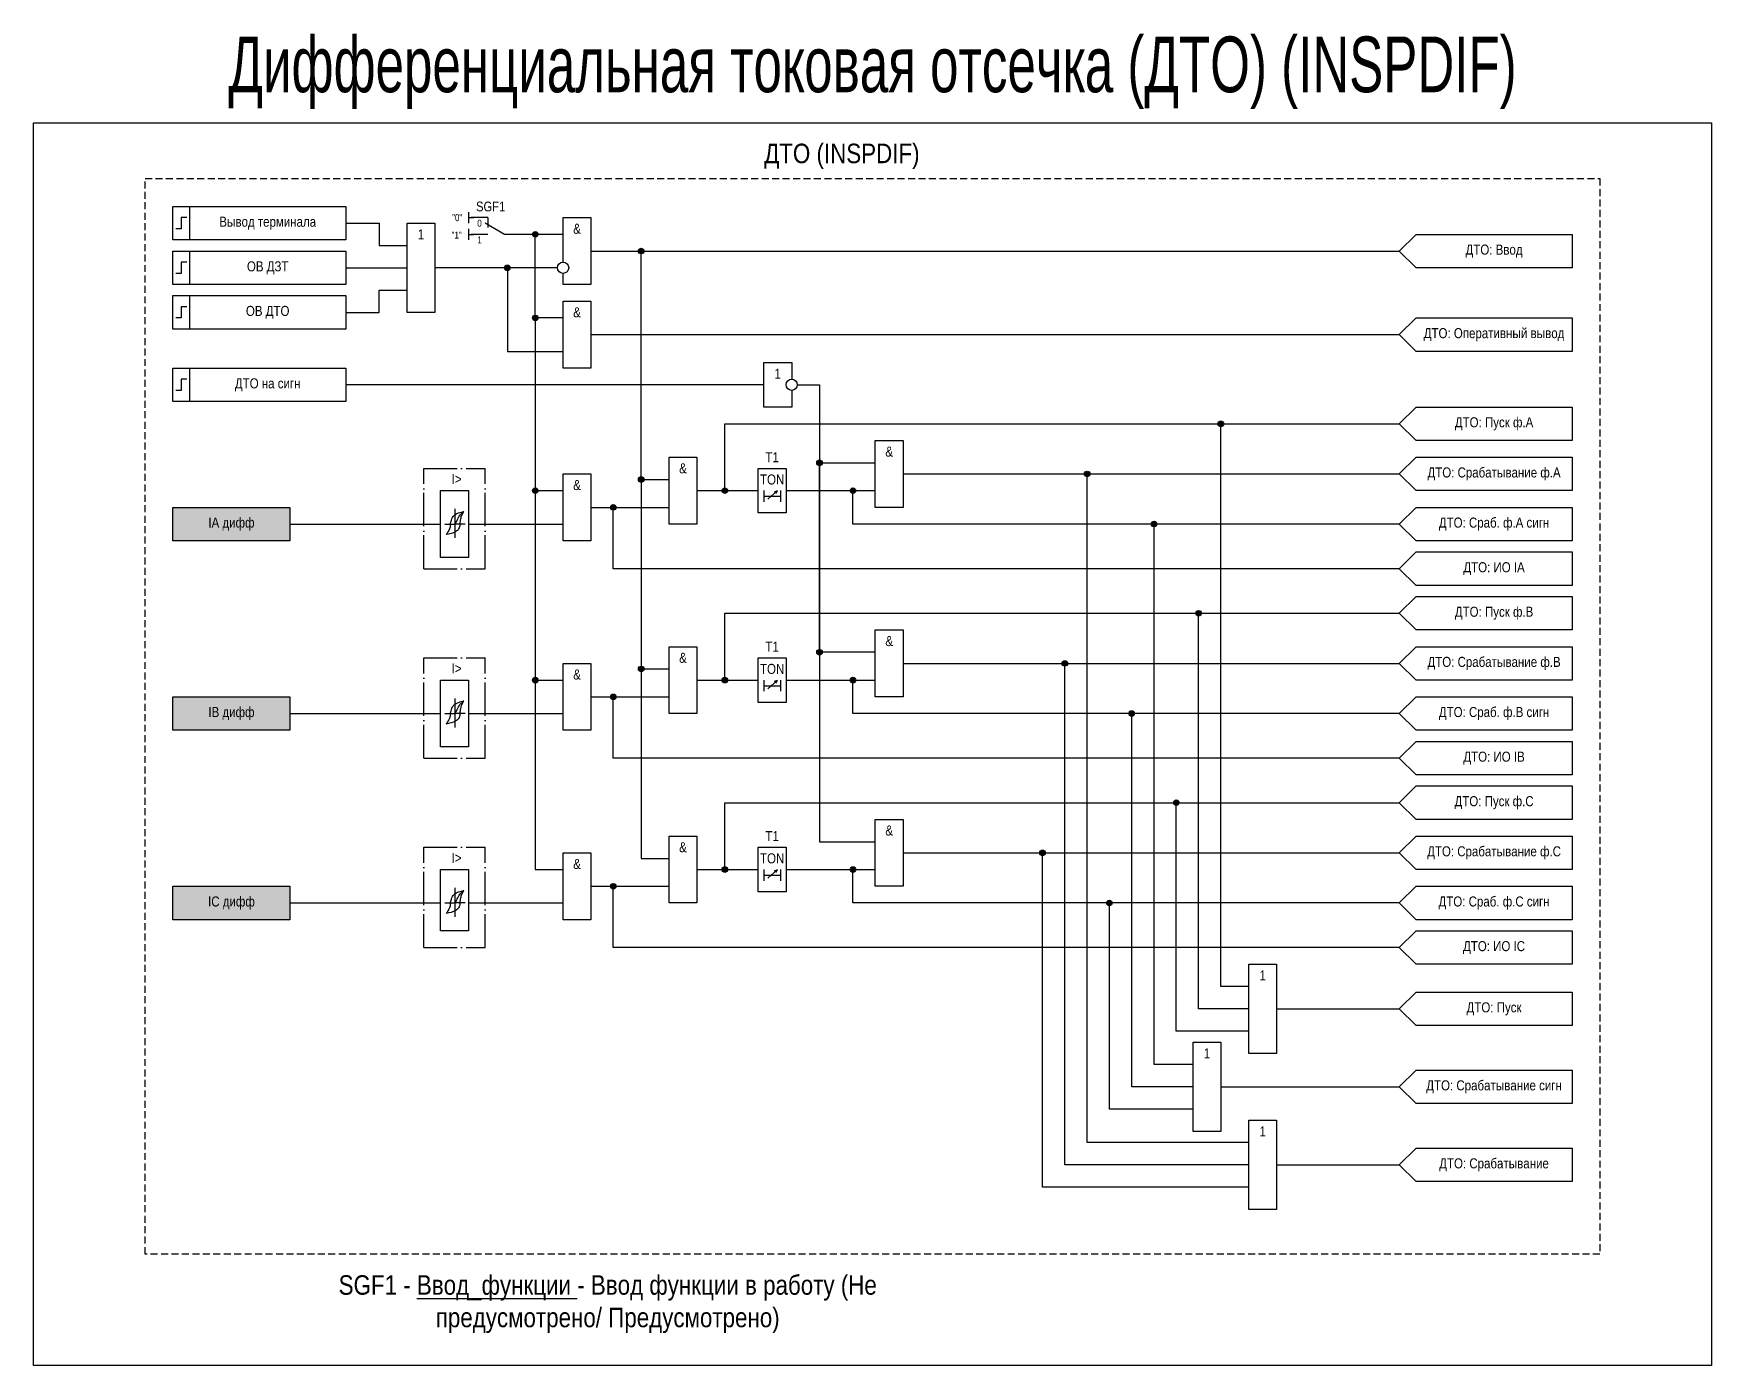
# Model space of a CAD drawing. Header units: millimetres. Extents: x -2824 to 4649, y -997 to 959.
# Drawn here: x 4027 to 4328, y -770 to -531 of the extents above; entities that cross this region are included whole.
import ezdxf
from ezdxf.enums import TextEntityAlignment as Align

# ---------------------------------------------------------------- set-up
doc = ezdxf.new("R2010")
doc.units = ezdxf.units.MM
doc.linetypes.add('ACAD_ISO04W100', pattern=[30, 24, -3, 0, -3])
doc.linetypes.add('штриховая2', pattern=[0.375, 0.25, -0.125])
doc.layers.add('Основная', color=7, linetype='Continuous')
doc.styles.add('1.8_Gost_RD', font='ARIALN.TTF', dxfattribs={"height": 1.8})
doc.styles.add('2.5_Gost_RD', font='ARIALN.TTF', dxfattribs={"height": 2.5})
doc.styles.add('3.5_Gost_RD', font='ARIALN.TTF', dxfattribs={"height": 3.5})
doc.styles.add('Вывод', font='ARIALN.TTF', dxfattribs={"height": 2.5})
doc.styles.add('Компонент', font='ARIALN.TTF', dxfattribs={"height": 3.5})

msp = doc.modelspace()

# ---------------------------------------------------------------- texts
at = {"color": 30, "ltscale": 100, "attachment_point": 5, "style": '3.5_Gost_RD'}
for s, insert, char_height, width in [('{\\W0.8;\\C3;Дифференциальная токовая отсечка (ДТО) (INSPDIF)}', (4177.5, -538), 10, 301), ('\\pt108.5;ДТО (INSPDIF)', (4172, -553), 3.5, 250), ('SGF1 - {\\LВвод_функции} - Ввод функции в работу (Не предусмотрено/ Предусмотрено)', (4130, -759), 3.5, 97.0715)]:
    msp.add_mtext(s, dxfattribs=dict(at, insert=insert, char_height=char_height, width=width))
at = {"ltscale": 100, "char_height": 1.8, "attachment_point": 5}
for s, insert, width, style in [('1', (4096.5, -567), 5, '2.5_Gost_RD'), ('1', (4160.5, -592), 5, '2.5_Gost_RD'), ('T1', (4159.5, -607), 5, '2.5_Gost_RD'), ('TON', (4159.5, -611), 5, '2.5_Gost_RD'), ('IA дифф', (4062.5, -619), 21, '1.8_Gost_RD'), ('T1', (4159.5, -641), 5, '2.5_Gost_RD'), ('TON', (4159.5, -645), 5, '2.5_Gost_RD'), ('IB дифф', (4062.5, -653), 21, '1.8_Gost_RD'), ('T1', (4159.5, -675), 5, '2.5_Gost_RD'), ('TON', (4159.5, -679), 5, '2.5_Gost_RD'), ('IC дифф', (4062.5, -687), 21, '1.8_Gost_RD')]:
    msp.add_mtext(s, dxfattribs=dict(at, insert=insert, width=width, style=style))
at = {"ltscale": 100, "insert": (4102, -566.5), "char_height": 1.25, "attachment_point": 1, "style": '3.5_Gost_RD'}
msp.add_mtext_dynamic_manual_height_columns('"1"', width=2, gutter_width=17.5, heights=[0], dxfattribs=at)
at = {"layer": 'Основная', "color": 0, "ltscale": 100, "char_height": 1.8, "width": 28, "attachment_point": 5, "style": '2.5_Gost_RD'}
for s, insert in [('Вывод терминала', (4069, -565)), ('ДТО: Ввод', (4289, -570)), ('{\\C256;ОВ ДЗТ}', (4069, -573)), ('{\\C256;ОВ ДТО}', (4069, -581)), ('{\\C256;ДТО: Оперативный вывод}', (4289, -585)), ('ДТО на сигн', (4069, -594)), ('{\\C256;ДТО: Пуск ф.А}', (4289, -601)), ('{\\C256;ДТО: Срабатывание ф.А}', (4289, -610)), ('ДТО: Сраб. ф.А сигн ', (4289, -619)), ('ДТО: ИО IА', (4289, -627)), ('{\\C256;ДТО: Пуск ф.В}', (4289, -635)), ('{\\C256;ДТО: Срабатывание ф.В}', (4289, -644)), ('ДТО: Сраб. ф.В сигн', (4289, -653)), ('ДТО: ИО IB', (4289, -661)), ('{\\C256;ДТО: Пуск ф.С}', (4289, -669)), ('{\\C256;ДТО: Срабатывание ф.С}', (4289, -678)), ('ДТО: Сраб. ф.С сигн', (4289, -687)), ('ДТО: ИО IС', (4289, -695)), ('{\\C256;ДТО: Пуск}', (4289, -706)), ('ДТО: Срабатывание сигн', (4289, -720)), ('{\\C256;ДТО: Срабатывание}', (4289, -734))]:
    msp.add_mtext(s, dxfattribs=dict(at, insert=insert))
at = {"layer": 'Основная', "ltscale": 100, "char_height": 1.8, "width": 5, "attachment_point": 5, "style": '2.5_Gost_RD'}
for s, insert in [('&', (4124.5, -566)), ('&', (4124.5, -581)), ('&', (4180.5, -606)), ('&', (4143.5, -609)), ('&', (4124.5, -612)), ('&', (4180.5, -640)), ('&', (4143.5, -643)), ('&', (4124.5, -646)), ('&', (4180.5, -674)), ('&', (4143.5, -677)), ('&', (4124.5, -680)), ('1', (4247.5, -700)), ('1', (4237.5, -714)), ('1', (4247.5, -728))]:
    msp.add_mtext(s, dxfattribs=dict(at, insert=insert))
at = {"layer": 'Основная', "color": 7, "ltscale": 100, "char_height": 1.8, "attachment_point": 1, "style": '1.8_Gost_RD'}
for insert in [(4102, -610), (4102, -644), (4102, -678)]:
    msp.add_mtext_dynamic_manual_height_columns('I>', width=4, gutter_width=17.5, heights=[0], dxfattribs=dict(at, insert=insert))

# ---------------------------------------------------------------- blocks, each defined once
blk = doc.blocks.new('Точка')
at = {"ltscale": 100}
h = blk.add_hatch(color=256, dxfattribs=at)
h.dxf.hatch_style = 1
edge = h.paths.add_edge_path()
edge.add_arc((0, 0), 0.5, 0, 360)
blk.add_circle((0, 0), 0.5, dxfattribs=at)
blk = doc.blocks.new('*U24')
at = {"layer": 'Основная', "linetype": 'ACAD_ISO04W100', "ltscale": 0.25}
for p, q in [((0, 0), (11, 0)), ((0, -18), (0, 0)), ((11, -18), (11, 0)), ((0, -18), (11, -18))]:
    blk.add_line(p, q, dxfattribs=at)
at = {"layer": 'Основная', "style": 'Компонент'}
blk.add_attdef('ОУ', text='', height=3.5, dxfattribs=at).set_placement((11, 0), align=Align.MIDDLE_CENTER)
blk = doc.blocks.new('*U32')
at = {"layer": 'Основная', "color": 0}
blk.add_line((0, 0), (7, 4), dxfattribs=at)
at = {"layer": 'Основная', "ltscale": 0.35}
blk.add_line((6, 6), (6, 2.5), dxfattribs=at)
blk = doc.blocks.new('*U33')
at = {"layer": 'Основная', "color": 0}
for p, q in [((-3, 6), (-9, 6)), ((-3, 0), (-9, 0)), ((9, 0), (3, 0))]:
    blk.add_line(p, q, dxfattribs=at)
at = {"layer": 'Основная', "ltscale": 0.25, "xscale": -1}
blk.add_blockref('*U32', (3, 0), dxfattribs=at)
at = {"layer": 'Основная'}
for tag, height, style, p in [('В1', 2.5, 'Вывод', (-14, 6)), ('ОУ', 3.5, 'Компонент', (-2, 10)), ('В2', 2.5, 'Вывод', (-6, 4)), ('В3', 2.5, 'Вывод', (-6, -2))]:
    blk.add_attdef(tag, text='', height=height, dxfattribs=dict(at, style=style)).set_placement(p, align=Align.MIDDLE_CENTER)

# ---------------------------------------------------------------- hatches: boundary and pattern name
at = {"ltscale": 100, "true_color": 0x6bffb3}
h = msp.add_hatch(color=111, dxfattribs=at)
h.dxf.hatch_style = 1
h.paths.add_polyline_path([(4052, -616), (4073, -616), (4073, -622), (4052, -622)])
h = msp.add_hatch(color=111, dxfattribs=at)
h.dxf.hatch_style = 1
h.paths.add_polyline_path([(4052, -650), (4073, -650), (4073, -656), (4052, -656)])
h = msp.add_hatch(color=111, dxfattribs=at)
h.dxf.hatch_style = 1
h.paths.add_polyline_path([(4052, -684), (4073, -684), (4073, -690), (4052, -690)])

# ---------------------------------------------------------------- linework, layer by layer
at = {"ltscale": 100}
for p, q in [((4105, -563), (4105, -565)), ((4105, -564), (4106, -564)), ((4105, -566), (4105, -568)), ((4105, -567), (4106, -567)), ((4083, -573), (4094, -573)), ((4112, -573), (4099, -573)), ((4112, -588), (4122, -588)), ((4136, -611), (4141, -611))]:
    msp.add_line(p, q, dxfattribs=at)
at = {"color": 7, "ltscale": 100}
for p, q in [((4158.7, -614.54), (4160.37, -613.05)), ((4160.37, -613.05), (4159.85, -613.27)), ((4160.37, -613.05), (4160.11, -613.52)), ((4158.7, -648.54), (4160.37, -647.05)), ((4160.37, -647.05), (4159.85, -647.27)), ((4160.37, -647.05), (4160.11, -647.52)), ((4158.7, -682.54), (4160.37, -681.05)), ((4160.37, -681.05), (4159.85, -681.27)), ((4160.37, -681.05), (4160.11, -681.52))]:
    msp.add_line(p, q, dxfattribs=at)
at = {"ltscale": 100}
for points in [[(4027, -547), (4328, -547), (4328, -770), (4027, -770)], [(4052, -562), (4055, -562), (4055, -568), (4052, -568)], [(4094, -565), (4099, -565), (4099, -581), (4094, -581)], [(4052, -570), (4055, -570), (4055, -576), (4052, -576)], [(4052, -578), (4055, -578), (4055, -584), (4052, -584)], [(4157, -609), (4162, -609), (4162, -617), (4157, -617)], [(4052, -616), (4073, -616), (4073, -622), (4052, -622)], [(4157, -643), (4162, -643), (4162, -651), (4157, -651)], [(4052, -650), (4073, -650), (4073, -656), (4052, -656)], [(4157, -677), (4162, -677), (4162, -685), (4157, -685)], [(4052, -684), (4073, -684), (4073, -690), (4052, -690)], [(4245, -698), (4250, -698), (4250, -714), (4245, -714)], [(4235, -712), (4240, -712), (4240, -728), (4235, -728)], [(4245, -726), (4250, -726), (4250, -742), (4245, -742)]]:
    msp.add_lwpolyline(points, close=True, dxfattribs=at)
at = {"lineweight": 30, "ltscale": 100}
for points in [[(4054.5, -564), (4053.5, -564), (4053.5, -566), (4052.5, -566)], [(4054.5, -572), (4053.5, -572), (4053.5, -574), (4052.5, -574)], [(4054.5, -580), (4053.5, -580), (4053.5, -582), (4052.5, -582)]]:
    msp.add_lwpolyline(points, dxfattribs=at)
at = {"ltscale": 100}
for points in [[(4083, -565), (4089, -565), (4089, -569), (4094, -569)], [(4122, -582), (4117, -582), (4117, -567), (4112, -567)], [(4122, -567), (4117, -567)], [(4127, -570), (4272, -570)], [(4136, -611), (4136, -611), (4136, -589), (4136, -589), (4136, -570)], [(4121, -573), (4112, -573), (4112, -588)], [(4083, -581), (4089, -581), (4089, -577), (4094, -577)], [(4122, -582), (4117, -582)], [(4117, -582), (4117, -681), (4122, -681)], [(4117, -582), (4117, -647), (4122, -647)], [(4117, -582), (4117, -613), (4122, -613)], [(4127, -585), (4272, -585)], [(4163, -595), (4163, -598), (4158, -598), (4158, -590), (4163, -590), (4163, -593)], [(4158, -594), (4083, -594)], [(4164, -594), (4168, -594), (4168, -676), (4178, -676)], [(4151, -613), (4151, -601), (4272, -601)], [(4245, -702), (4240, -702), (4240, -601)], [(4178, -642), (4168, -642), (4168, -608)], [(4168, -608), (4178, -608)], [(4136, -611), (4136, -611), (4136, -645), (4141, -645)], [(4183, -610), (4272, -610)], [(4245, -730), (4216, -730), (4216, -610)], [(4158, -613), (4158, -615)], [(4158, -614), (4161, -614)], [(4161, -613), (4161, -615)], [(4272, -619), (4174, -619), (4174, -613)], [(4272, -627), (4131, -627), (4131, -616)], [(4235, -716), (4228, -716), (4228, -619)], [(4151, -647), (4151, -635), (4272, -635)], [(4245, -706), (4236, -706), (4236, -635)], [(4183, -644), (4272, -644)], [(4245, -734), (4212, -734), (4212, -644)], [(4136, -645), (4136, -645), (4136, -679), (4141, -679)], [(4158, -647), (4158, -649)], [(4161, -647), (4161, -649)], [(4272, -653), (4174, -653), (4174, -647)], [(4272, -661), (4131, -661), (4131, -650)], [(4158, -648), (4161, -648)], [(4235, -720), (4224, -720), (4224, -653)], [(4151, -681), (4151, -669), (4272, -669)], [(4245, -710), (4232, -710), (4232, -669)], [(4183, -678), (4272, -678)], [(4245, -738), (4208, -738), (4208, -678)], [(4158, -681), (4158, -683)], [(4158, -682), (4161, -682)], [(4161, -681), (4161, -683)], [(4272, -687), (4174, -687), (4174, -681)], [(4272, -695), (4131, -695), (4131, -684)], [(4235, -724), (4220, -724), (4220, -687)], [(4250, -706), (4272, -706)], [(4240, -720), (4272, -720)], [(4250, -734), (4272, -734)]]:
    msp.add_lwpolyline(points, dxfattribs=at)
at = {"layer": 'Основная', "ltscale": 100}
for p, q in [((4100, -614.5), (4100, -613)), ((4100, -613), (4105, -613)), ((4100, -622), (4100, -614)), ((4105, -613), (4105, -619)), ((4127, -616), (4141, -616)), ((4105, -619), (4122, -619)), ((4105, -619), (4105, -625)), ((4100, -625), (4100, -622)), ((4105, -625), (4100, -625)), ((4100, -648.5), (4100, -647)), ((4100, -647), (4105, -647)), ((4105, -647), (4105, -653)), ((4100, -656), (4100, -648)), ((4127, -650), (4141, -650)), ((4105, -653), (4122, -653)), ((4105, -653), (4105, -659)), ((4100, -659), (4100, -656)), ((4105, -659), (4100, -659)), ((4100, -682.5), (4100, -681)), ((4100, -681), (4105, -681)), ((4100, -690), (4100, -682)), ((4105, -681), (4105, -687)), ((4127, -684), (4141, -684)), ((4105, -687), (4122, -687)), ((4105, -687), (4105, -692)), ((4100, -692), (4100, -690)), ((4105, -692), (4100, -692))]:
    msp.add_line(p, q, dxfattribs=at)
at = {"layer": 'Основная'}
for p, q in [((4102.6, -616.28), (4102.6, -621.48)), ((4102.6, -650.28), (4102.6, -655.48)), ((4102.6, -684.28), (4102.6, -689.48))]:
    msp.add_line(p, q, dxfattribs=at)
at = {"layer": 'Основная', "color": 7, "ltscale": 100}
for p, q in [((4073, -619), (4100, -619)), ((4100.79, -619), (4102.6, -619)), ((4104.42, -619), (4102.6, -619)), ((4073, -653), (4100, -653)), ((4100.79, -653), (4102.6, -653)), ((4104.42, -653), (4102.6, -653)), ((4073, -687), (4100, -687)), ((4100.79, -687), (4102.6, -687)), ((4104.42, -687), (4102.6, -687))]:
    msp.add_line(p, q, dxfattribs=at)
at = {"layer": 'Основная', "linetype": 'штриховая2', "ltscale": 5}
msp.add_lwpolyline([(4047, -557), (4308, -557), (4308, -750), (4047, -750)], close=True, dxfattribs=at)
at = {"layer": 'Основная', "color": 0, "ltscale": 100}
for points in [[(4052, -562), (4083, -562), (4083, -568), (4052, -568)], [(4303, -567), (4303, -573), (4275, -573), (4272, -570), (4275, -567)], [(4052, -570), (4083, -570), (4083, -576), (4052, -576)], [(4052, -578), (4083, -578), (4083, -584), (4052, -584)], [(4303, -582), (4303, -588), (4275, -588), (4272, -585), (4275, -582)], [(4052, -591), (4083, -591), (4083, -597), (4052, -597)], [(4303, -598), (4303, -604), (4275, -604), (4272, -601), (4275, -598)], [(4303, -607), (4303, -613), (4275, -613), (4272, -610), (4275, -607)], [(4303, -616), (4303, -622), (4275, -622), (4272, -619), (4275, -616)], [(4303, -624), (4303, -630), (4275, -630), (4272, -627), (4275, -624)], [(4303, -632), (4303, -638), (4275, -638), (4272, -635), (4275, -632)], [(4303, -641), (4303, -647), (4275, -647), (4272, -644), (4275, -641)], [(4303, -650), (4303, -656), (4275, -656), (4272, -653), (4275, -650)], [(4303, -658), (4303, -664), (4275, -664), (4272, -661), (4275, -658)], [(4303, -666), (4303, -672), (4275, -672), (4272, -669), (4275, -666)], [(4303, -675), (4303, -681), (4275, -681), (4272, -678), (4275, -675)], [(4303, -684), (4303, -690), (4275, -690), (4272, -687), (4275, -684)], [(4303, -692), (4303, -698), (4275, -698), (4272, -695), (4275, -692)], [(4303, -703), (4303, -709), (4275, -709), (4272, -706), (4275, -703)], [(4303, -717), (4303, -723), (4275, -723), (4272, -720), (4275, -717)], [(4303, -731), (4303, -737), (4275, -737), (4272, -734), (4275, -731)]]:
    msp.add_lwpolyline(points, close=True, dxfattribs=at)
at = {"layer": 'Основная', "ltscale": 100}
for points in [[(4122, -572), (4122, -564), (4127, -564), (4127, -576), (4122, -576), (4122, -574)], [(4146, -613), (4157, -613), (4157, -613), (4157, -613)], [(4162, -613), (4178, -613)], [(4146, -647), (4157, -647), (4157, -647), (4157, -647)], [(4162, -647), (4178, -647)], [(4146, -681), (4157, -681), (4157, -681), (4157, -681)], [(4162, -681), (4178, -681)]]:
    msp.add_lwpolyline(points, dxfattribs=at)
for points in [[(4122, -579), (4127, -579), (4127, -591), (4122, -591)], [(4052, -591), (4055, -591), (4055, -597), (4052, -597)], [(4178, -604), (4183, -604), (4183, -616), (4178, -616)], [(4141, -607), (4146, -607), (4146, -619), (4141, -619)], [(4122, -610), (4127, -610), (4127, -622), (4122, -622)], [(4178, -638), (4183, -638), (4183, -650), (4178, -650)], [(4141, -641), (4146, -641), (4146, -653), (4141, -653)], [(4122, -644), (4127, -644), (4127, -656), (4122, -656)], [(4178, -672), (4183, -672), (4183, -684), (4178, -684)], [(4141, -675), (4146, -675), (4146, -687), (4141, -687)], [(4122, -678), (4127, -678), (4127, -690), (4122, -690)]]:
    msp.add_lwpolyline(points, close=True, dxfattribs=at)
at = {"layer": 'Основная', "lineweight": 30, "ltscale": 100}
msp.add_lwpolyline([(4054.5, -593), (4053.5, -593), (4053.5, -595), (4052.5, -595)], dxfattribs=at)
at = {"layer": 'Основная', "ltscale": 100}
for centre in [(4122, -573), (4163, -594)]:
    msp.add_circle(centre, 1, dxfattribs=at)
at = {"layer": 'Основная'}
for points in [[(4101.8, -619.08), (4101.95, -618.29), (4102.44, -617.46), (4104.2, -616.74)], [(4102.6, -619), (4103, -618.28), (4103.47, -617.4), (4104.2, -616.74)], [(4103.48, -619.08), (4103.6, -618.29), (4103.81, -617.46), (4104.2, -616.74)], [(4101.8, -619.08), (4101.6, -619.87), (4101, -620.88)], [(4103.48, -619.08), (4103.25, -619.87), (4102.76, -620.33), (4101, -620.88)], [(4101.8, -653.08), (4101.6, -653.87), (4101, -654.88)], [(4103.48, -653.08), (4103.25, -653.87), (4102.76, -654.33), (4101, -654.88)], [(4101.8, -653.08), (4101.95, -652.29), (4102.44, -651.46), (4104.2, -650.74)], [(4102.6, -653), (4103, -652.28), (4103.47, -651.4), (4104.2, -650.74)], [(4103.48, -653.08), (4103.6, -652.29), (4103.81, -651.46), (4104.2, -650.74)], [(4101.8, -687.08), (4101.95, -686.29), (4102.44, -685.46), (4104.2, -684.74)], [(4102.6, -687), (4103, -686.28), (4103.47, -685.4), (4104.2, -684.74)], [(4103.48, -687.08), (4103.6, -686.29), (4103.81, -685.46), (4104.2, -684.74)], [(4101.8, -687.08), (4101.6, -687.87), (4101, -688.88)], [(4103.48, -687.08), (4103.25, -687.87), (4102.76, -688.33), (4101, -688.88)]]:
    msp.add_spline(points, degree=3, dxfattribs=at)

# ---------------------------------------------------------------- block references
at = {"layer": 'Основная', "ltscale": 0.25, "xscale": 0.5, "yscale": 0.5, "zscale": 0.5}
msp.add_blockref('*U33', (4110, -567), dxfattribs=at).add_auto_attribs({'ОУ': 'SGF1', 'В1': '"0"', 'В2': '0', 'В3': '1'})
at = {"layer": 'Основная', "ltscale": 100}
for p in [(4117, -567), (4136, -570), (4112, -573), (4117, -582), (4240, -601), (4168, -608), (4136, -611), (4216, -610), (4117, -613), (4151, -613), (4174, -613), (4228, -619), (4236, -635), (4168, -642), (4212, -644), (4117, -647), (4136, -645), (4151, -647), (4174, -647), (4224, -653), (4232, -669), (4208, -678), (4151, -681), (4174, -681), (4220, -687)]:
    msp.add_blockref('Точка', p, dxfattribs=at)
at = {"layer": 'Основная', "ltscale": 0.25}
for p in [(4097, -609), (4097, -643), (4097, -677)]:
    msp.add_blockref('*U24', p, dxfattribs=at)
at = {"layer": 'Основная', "color": 3, "ltscale": 100}
for p in [(4131, -616), (4131, -650), (4131, -684)]:
    msp.add_blockref('Точка', p, dxfattribs=at)

msp.set_redraw_order([(e.dxf.handle, doc.entitydb.next_handle()) for e in msp.query("TEXT MTEXT ATTDEF DIMENSION ARC_DIMENSION")])  # texts and dimensions are drawn at this point

doc.saveas('drawing.dxf')
